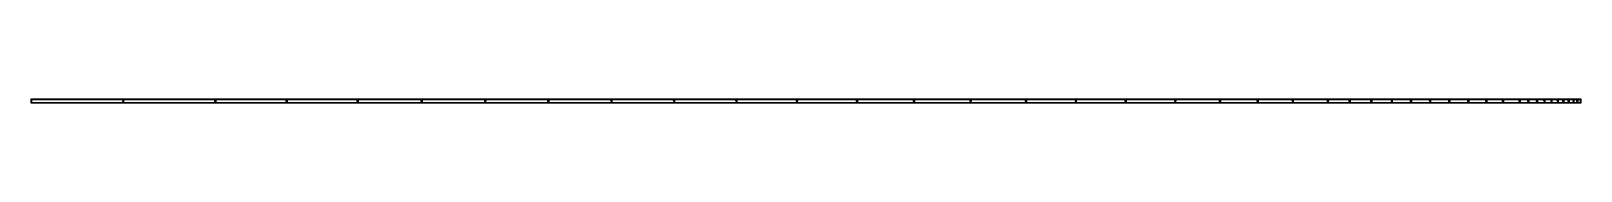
# Model space of a CAD drawing. Header units: millimetres. Extents: x 0 to 240831, y 0 to 45222.
# Drawn here: x 0 to 201878, y 5000 to 5440 of the extents above; entities that cross this region are included whole.
import ezdxf

# ---------------------------------------------------------------- set-up
doc = ezdxf.new("R2010")
doc.units = ezdxf.units.MM
doc.header["$LTSCALE"] = 1000
doc.layers.add('HEA450', color=2, linetype='Continuous')
doc.layers.add('PERFORACIONES', color=1, linetype='Continuous')

# ---------------------------------------------------------------- blocks, each defined once
blk = doc.blocks.new('d25')
at = {"layer": 'PERFORACIONES', "linetype": 'ByBlock'}
for p, q in [((-24.5, 0), (24.5, 0)), ((0, 24.5), (0, -24.5))]:
    blk.add_line(p, q, dxfattribs=at)
blk.add_circle((0, 0), 12.5, dxfattribs=at)

msp = doc.modelspace()

# ---------------------------------------------------------------- linework, layer by layer
at = {"layer": 'HEA450'}
for p, q in [((0, 5422.5), (12000, 5422.5)), ((0, 5017.5), (12000, 5017.5)), ((12010, 5422.5), (24010, 5422.5)), ((12010, 5017.5), (24010, 5017.5)), ((24020, 5422.5), (33288, 5422.5)), ((24020, 5017.5), (33288, 5017.5)), ((33298, 5422.5), (42552, 5422.5)), ((33298, 5017.5), (42552, 5017.5)), ((42562, 5422.5), (50884, 5422.5)), ((42562, 5017.5), (50884, 5017.5)), ((50894, 5422.5), (59155, 5422.5)), ((50894, 5017.5), (59155, 5017.5)), ((59165, 5422.5), (67385, 5422.5)), ((59165, 5017.5), (67385, 5017.5)), ((67395, 5422.5), (75596, 5422.5)), ((67395, 5017.5), (75596, 5017.5)), ((75606, 5422.5), (83761, 5422.5)), ((75606, 5017.5), (83761, 5017.5)), ((83771, 5422.5), (91872, 5422.5)), ((83771, 5017.5), (91872, 5017.5)), ((91882, 5422.5), (99749, 5422.5)), ((91882, 5017.5), (99749, 5017.5)), ((99759, 5422.5), (107568, 5422.5)), ((99759, 5017.5), (107568, 5017.5)), ((107578, 5422.5), (114994, 5422.5)), ((107578, 5017.5), (114994, 5017.5)), ((115004, 5422.5), (122366, 5422.5)), ((115004, 5017.5), (122366, 5017.5)), ((122376, 5422.5), (129584, 5422.5)), ((122376, 5017.5), (129584, 5017.5)), ((129594, 5422.5), (136077, 5422.5)), ((129594, 5017.5), (136077, 5017.5)), ((136087, 5422.5), (142566, 5422.5)), ((136087, 5017.5), (142566, 5017.5)), ((142576, 5422.5), (149017, 5422.5)), ((142576, 5017.5), (149017, 5017.5)), ((149027, 5422.5), (154859, 5422.5)), ((149027, 5017.5), (154859, 5017.5)), ((154869, 5422.5), (159756, 5422.5)), ((154869, 5017.5), (159756, 5017.5)), ((159766, 5422.5), (164334, 5422.5)), ((159766, 5017.5), (164334, 5017.5)), ((164344, 5422.5), (168902, 5422.5)), ((164344, 5017.5), (168902, 5017.5)), ((168912, 5422.5), (171738, 5422.5)), ((168912, 5017.5), (171738, 5017.5)), ((171748, 5422.5), (174570, 5422.5)), ((171748, 5017.5), (174570, 5017.5)), ((174580, 5422.5), (177236, 5422.5)), ((174580, 5017.5), (177236, 5017.5)), ((177246, 5422.5), (179730, 5422.5)), ((177246, 5017.5), (179730, 5017.5)), ((179740, 5422.5), (182224, 5422.5)), ((179740, 5017.5), (182224, 5017.5)), ((182234, 5422.5), (184718, 5422.5)), ((182234, 5017.5), (184718, 5017.5)), ((184728, 5422.5), (187199, 5422.5)), ((184728, 5017.5), (187199, 5017.5)), ((187209, 5422.5), (189549, 5422.5)), ((187209, 5017.5), (189549, 5017.5)), ((189559, 5422.5), (191722, 5422.5)), ((189559, 5017.5), (191722, 5017.5)), ((191732, 5422.5), (193895, 5422.5)), ((191732, 5017.5), (193895, 5017.5)), ((193905, 5422.5), (195019, 5422.5)), ((193905, 5017.5), (195019, 5017.5)), ((195029, 5422.5), (196140, 5422.5)), ((195029, 5017.5), (196140, 5017.5)), ((196150, 5422.5), (197112, 5422.5)), ((196150, 5017.5), (197112, 5017.5)), ((197122, 5422.5), (198031, 5422.5)), ((197122, 5017.5), (198031, 5017.5)), ((198041, 5422.5), (198852, 5422.5)), ((198041, 5017.5), (198852, 5017.5)), ((198862, 5422.5), (199565, 5422.5)), ((198862, 5017.5), (199565, 5017.5)), ((199575, 5422.5), (200262, 5422.5)), ((199575, 5017.5), (200262, 5017.5)), ((200272, 5422.5), (200897, 5422.5)), ((200272, 5017.5), (200897, 5017.5)), ((200907, 5422.5), (201388, 5422.5)), ((200907, 5017.5), (201388, 5017.5)), ((201398, 5422.5), (201878, 5422.5)), ((201398, 5017.5), (201878, 5017.5))]:
    msp.add_line(p, q, dxfattribs=at)
for points in [[(0, 5000), (12000, 5000), (12000, 5440), (0, 5440)], [(12010, 5000), (24010, 5000), (24010, 5440), (12010, 5440)], [(24020, 5000), (33288, 5000), (33288, 5440), (24020, 5440)], [(33298, 5000), (42552, 5000), (42552, 5440), (33298, 5440)], [(42562, 5000), (50884, 5000), (50884, 5440), (42562, 5440)], [(50894, 5000), (59155, 5000), (59155, 5440), (50894, 5440)], [(59165, 5000), (67385, 5000), (67385, 5440), (59165, 5440)], [(67395, 5000), (75596, 5000), (75596, 5440), (67395, 5440)], [(75606, 5000), (83761, 5000), (83761, 5440), (75606, 5440)], [(83771, 5000), (91872, 5000), (91872, 5440), (83771, 5440)], [(91882, 5000), (99749, 5000), (99749, 5440), (91882, 5440)], [(99759, 5000), (107568, 5000), (107568, 5440), (99759, 5440)], [(107578, 5000), (114994, 5000), (114994, 5440), (107578, 5440)], [(115004, 5000), (122366, 5000), (122366, 5440), (115004, 5440)], [(122376, 5000), (129584, 5000), (129584, 5440), (122376, 5440)], [(129594, 5000), (136077, 5000), (136077, 5440), (129594, 5440)], [(136087, 5000), (142566, 5000), (142566, 5440), (136087, 5440)], [(142576, 5000), (149017, 5000), (149017, 5440), (142576, 5440)], [(149027, 5000), (154859, 5000), (154859, 5440), (149027, 5440)], [(154869, 5000), (159756, 5000), (159756, 5440), (154869, 5440)], [(159766, 5000), (164334, 5000), (164334, 5440), (159766, 5440)], [(164344, 5000), (168902, 5000), (168902, 5440), (164344, 5440)], [(168912, 5000), (171738, 5000), (171738, 5440), (168912, 5440)], [(171748, 5000), (174570, 5000), (174570, 5440), (171748, 5440)], [(174580, 5000), (177236, 5000), (177236, 5440), (174580, 5440)], [(177246, 5000), (179730, 5000), (179730, 5440), (177246, 5440)], [(179740, 5000), (182224, 5000), (182224, 5440), (179740, 5440)], [(182234, 5000), (184718, 5000), (184718, 5440), (182234, 5440)], [(184728, 5000), (187199, 5000), (187199, 5440), (184728, 5440)], [(187209, 5000), (189549, 5000), (189549, 5440), (187209, 5440)], [(189559, 5000), (191722, 5000), (191722, 5440), (189559, 5440)], [(191732, 5000), (193895, 5000), (193895, 5440), (191732, 5440)], [(193905, 5000), (195019, 5000), (195019, 5440), (193905, 5440)], [(195029, 5000), (196140, 5000), (196140, 5440), (195029, 5440)], [(196150, 5000), (197112, 5000), (197112, 5440), (196150, 5440)], [(197122, 5000), (198031, 5000), (198031, 5440), (197122, 5440)], [(198041, 5000), (198852, 5000), (198852, 5440), (198041, 5440)], [(198862, 5000), (199565, 5000), (199565, 5440), (198862, 5440)], [(199575, 5000), (200262, 5000), (200262, 5440), (199575, 5440)], [(200272, 5000), (200897, 5000), (200897, 5440), (200272, 5440)], [(200907, 5000), (201388, 5000), (201388, 5440), (200907, 5440)], [(201398, 5000), (201878, 5000), (201878, 5440), (201398, 5440)]]:
    msp.add_lwpolyline(points, close=True, dxfattribs=at)

# ---------------------------------------------------------------- block references
for p in [(50, 5337.5), (50, 5262.5), (50, 5187.5), (50, 5112.5), (11950, 5337.5), (11950, 5262.5), (11950, 5187.5), (11950, 5112.5), (12060, 5337.5), (12060, 5262.5), (12060, 5187.5), (12060, 5112.5), (23960, 5337.5), (23960, 5262.5), (23960, 5187.5), (23960, 5112.5), (24070, 5337.5), (24070, 5262.5), (24070, 5187.5), (24070, 5112.5), (33238, 5337.5), (33238, 5262.5), (33238, 5187.5), (33238, 5112.5), (33348, 5337.5), (33348, 5262.5), (33348, 5187.5), (33348, 5112.5), (42502, 5337.5), (42502, 5262.5), (42502, 5187.5), (42502, 5112.5), (42612, 5337.5), (42612, 5262.5), (42612, 5187.5), (42612, 5112.5), (50834, 5337.5), (50834, 5262.5), (50834, 5187.5), (50834, 5112.5), (50944, 5337.5), (50944, 5262.5), (50944, 5187.5), (50944, 5112.5), (59105, 5337.5), (59105, 5262.5), (59105, 5187.5), (59105, 5112.5), (59215, 5337.5), (59215, 5262.5), (59215, 5187.5), (59215, 5112.5), (67335, 5337.5), (67335, 5262.5), (67335, 5187.5), (67335, 5112.5), (67445, 5337.5), (67445, 5262.5), (67445, 5187.5), (67445, 5112.5), (75546, 5337.5), (75546, 5262.5), (75546, 5187.5), (75546, 5112.5), (75656, 5337.5), (75656, 5262.5), (75656, 5187.5), (75656, 5112.5), (83711, 5337.5), (83711, 5262.5), (83711, 5187.5), (83711, 5112.5), (83821, 5337.5), (83821, 5262.5), (83821, 5187.5), (83821, 5112.5), (91822, 5337.5), (91822, 5262.5), (91822, 5187.5), (91822, 5112.5), (91932, 5337.5), (91932, 5262.5), (91932, 5187.5), (91932, 5112.5), (99699, 5337.5), (99699, 5262.5), (99699, 5187.5), (99699, 5112.5), (99809, 5337.5), (99809, 5262.5), (99809, 5187.5), (99809, 5112.5), (107518, 5337.5), (107518, 5262.5), (107518, 5187.5), (107518, 5112.5), (107628, 5337.5), (107628, 5262.5), (107628, 5187.5), (107628, 5112.5), (114944, 5337.5), (114944, 5262.5), (114944, 5187.5), (114944, 5112.5), (115054, 5337.5), (115054, 5262.5), (115054, 5187.5), (115054, 5112.5), (122316, 5337.5), (122316, 5262.5), (122316, 5187.5), (122316, 5112.5), (122426, 5337.5), (122426, 5262.5), (122426, 5187.5), (122426, 5112.5), (129534, 5337.5), (129534, 5262.5), (129534, 5187.5), (129534, 5112.5), (129644, 5337.5), (129644, 5262.5), (129644, 5187.5), (129644, 5112.5), (136027, 5337.5), (136027, 5262.5), (136027, 5187.5), (136027, 5112.5), (136137, 5337.5), (136137, 5262.5), (136137, 5187.5), (136137, 5112.5), (142516, 5337.5), (142516, 5262.5), (142516, 5187.5), (142516, 5112.5), (142626, 5337.5), (142626, 5262.5), (142626, 5187.5), (142626, 5112.5), (148967, 5337.5), (148967, 5262.5), (148967, 5187.5), (148967, 5112.5), (149077, 5337.5), (149077, 5262.5), (149077, 5187.5), (149077, 5112.5), (154809, 5337.5), (154809, 5262.5), (154809, 5187.5), (154809, 5112.5), (154919, 5337.5), (154919, 5262.5), (154919, 5187.5), (154919, 5112.5), (159706, 5337.5), (159706, 5262.5), (159706, 5187.5), (159706, 5112.5), (159816, 5337.5), (159816, 5262.5), (159816, 5187.5), (159816, 5112.5), (164284, 5337.5), (164284, 5262.5), (164284, 5187.5), (164284, 5112.5), (164394, 5337.5), (164394, 5262.5), (164394, 5187.5), (164394, 5112.5), (168852, 5337.5), (168852, 5262.5), (168852, 5187.5), (168852, 5112.5), (168962, 5337.5), (168962, 5262.5), (168962, 5187.5), (168962, 5112.5), (171688, 5337.5), (171688, 5262.5), (171688, 5187.5), (171688, 5112.5), (171798, 5337.5), (171798, 5262.5), (171798, 5187.5), (171798, 5112.5), (174520, 5337.5), (174520, 5262.5), (174520, 5187.5), (174520, 5112.5), (174630, 5337.5), (174630, 5262.5), (174630, 5187.5), (174630, 5112.5), (177186, 5337.5), (177186, 5262.5), (177186, 5187.5), (177186, 5112.5), (177296, 5337.5), (177296, 5262.5), (177296, 5187.5), (177296, 5112.5), (179680, 5337.5), (179680, 5262.5), (179680, 5187.5), (179680, 5112.5), (179790, 5337.5), (179790, 5262.5), (179790, 5187.5), (179790, 5112.5), (182174, 5337.5), (182174, 5262.5), (182174, 5187.5), (182174, 5112.5), (182284, 5337.5), (182284, 5262.5), (182284, 5187.5), (182284, 5112.5), (184668, 5337.5), (184668, 5262.5), (184668, 5187.5), (184668, 5112.5), (184778, 5337.5), (184778, 5262.5), (184778, 5187.5), (184778, 5112.5), (187149, 5337.5), (187149, 5262.5), (187149, 5187.5), (187149, 5112.5), (187259, 5337.5), (187259, 5262.5), (187259, 5187.5), (187259, 5112.5), (189499, 5337.5), (189499, 5262.5), (189499, 5187.5), (189499, 5112.5), (189609, 5337.5), (189609, 5262.5), (189609, 5187.5), (189609, 5112.5), (191672, 5337.5), (191672, 5262.5), (191672, 5187.5), (191672, 5112.5), (191782, 5337.5), (191782, 5262.5), (191782, 5187.5), (191782, 5112.5), (193845, 5337.5), (193845, 5262.5), (193845, 5187.5), (193845, 5112.5), (193955, 5337.5), (193955, 5262.5), (193955, 5187.5), (193955, 5112.5), (194969, 5337.5), (194969, 5262.5), (194969, 5187.5), (194969, 5112.5), (195079, 5337.5), (195079, 5262.5), (195079, 5187.5), (195079, 5112.5), (196090, 5337.5), (196090, 5262.5), (196090, 5187.5), (196090, 5112.5), (196200, 5337.5), (196200, 5262.5), (196200, 5187.5), (196200, 5112.5), (197062, 5337.5), (197062, 5262.5), (197062, 5187.5), (197062, 5112.5), (197172, 5337.5), (197172, 5262.5), (197172, 5187.5), (197172, 5112.5), (197981, 5337.5), (197981, 5262.5), (197981, 5187.5), (197981, 5112.5), (198091, 5337.5), (198091, 5262.5), (198091, 5187.5), (198091, 5112.5), (198802, 5337.5), (198802, 5262.5), (198802, 5187.5), (198802, 5112.5), (198912, 5337.5), (198912, 5262.5), (198912, 5187.5), (198912, 5112.5), (199515, 5337.5), (199515, 5262.5), (199515, 5187.5), (199515, 5112.5), (199625, 5337.5), (199625, 5262.5), (199625, 5187.5), (199625, 5112.5), (200212, 5337.5), (200212, 5262.5), (200212, 5187.5), (200212, 5112.5), (200322, 5337.5), (200322, 5262.5), (200322, 5187.5), (200322, 5112.5), (200847, 5337.5), (200847, 5262.5), (200847, 5187.5), (200847, 5112.5), (200957, 5337.5), (200957, 5262.5), (200957, 5187.5), (200957, 5112.5), (201338, 5337.5), (201338, 5262.5), (201338, 5187.5), (201338, 5112.5), (201448, 5337.5), (201448, 5262.5), (201448, 5187.5), (201448, 5112.5), (201828, 5337.5), (201828, 5262.5), (201828, 5187.5), (201828, 5112.5)]:
    msp.add_blockref('d25', p, dxfattribs=at)

doc.saveas('drawing.dxf')
